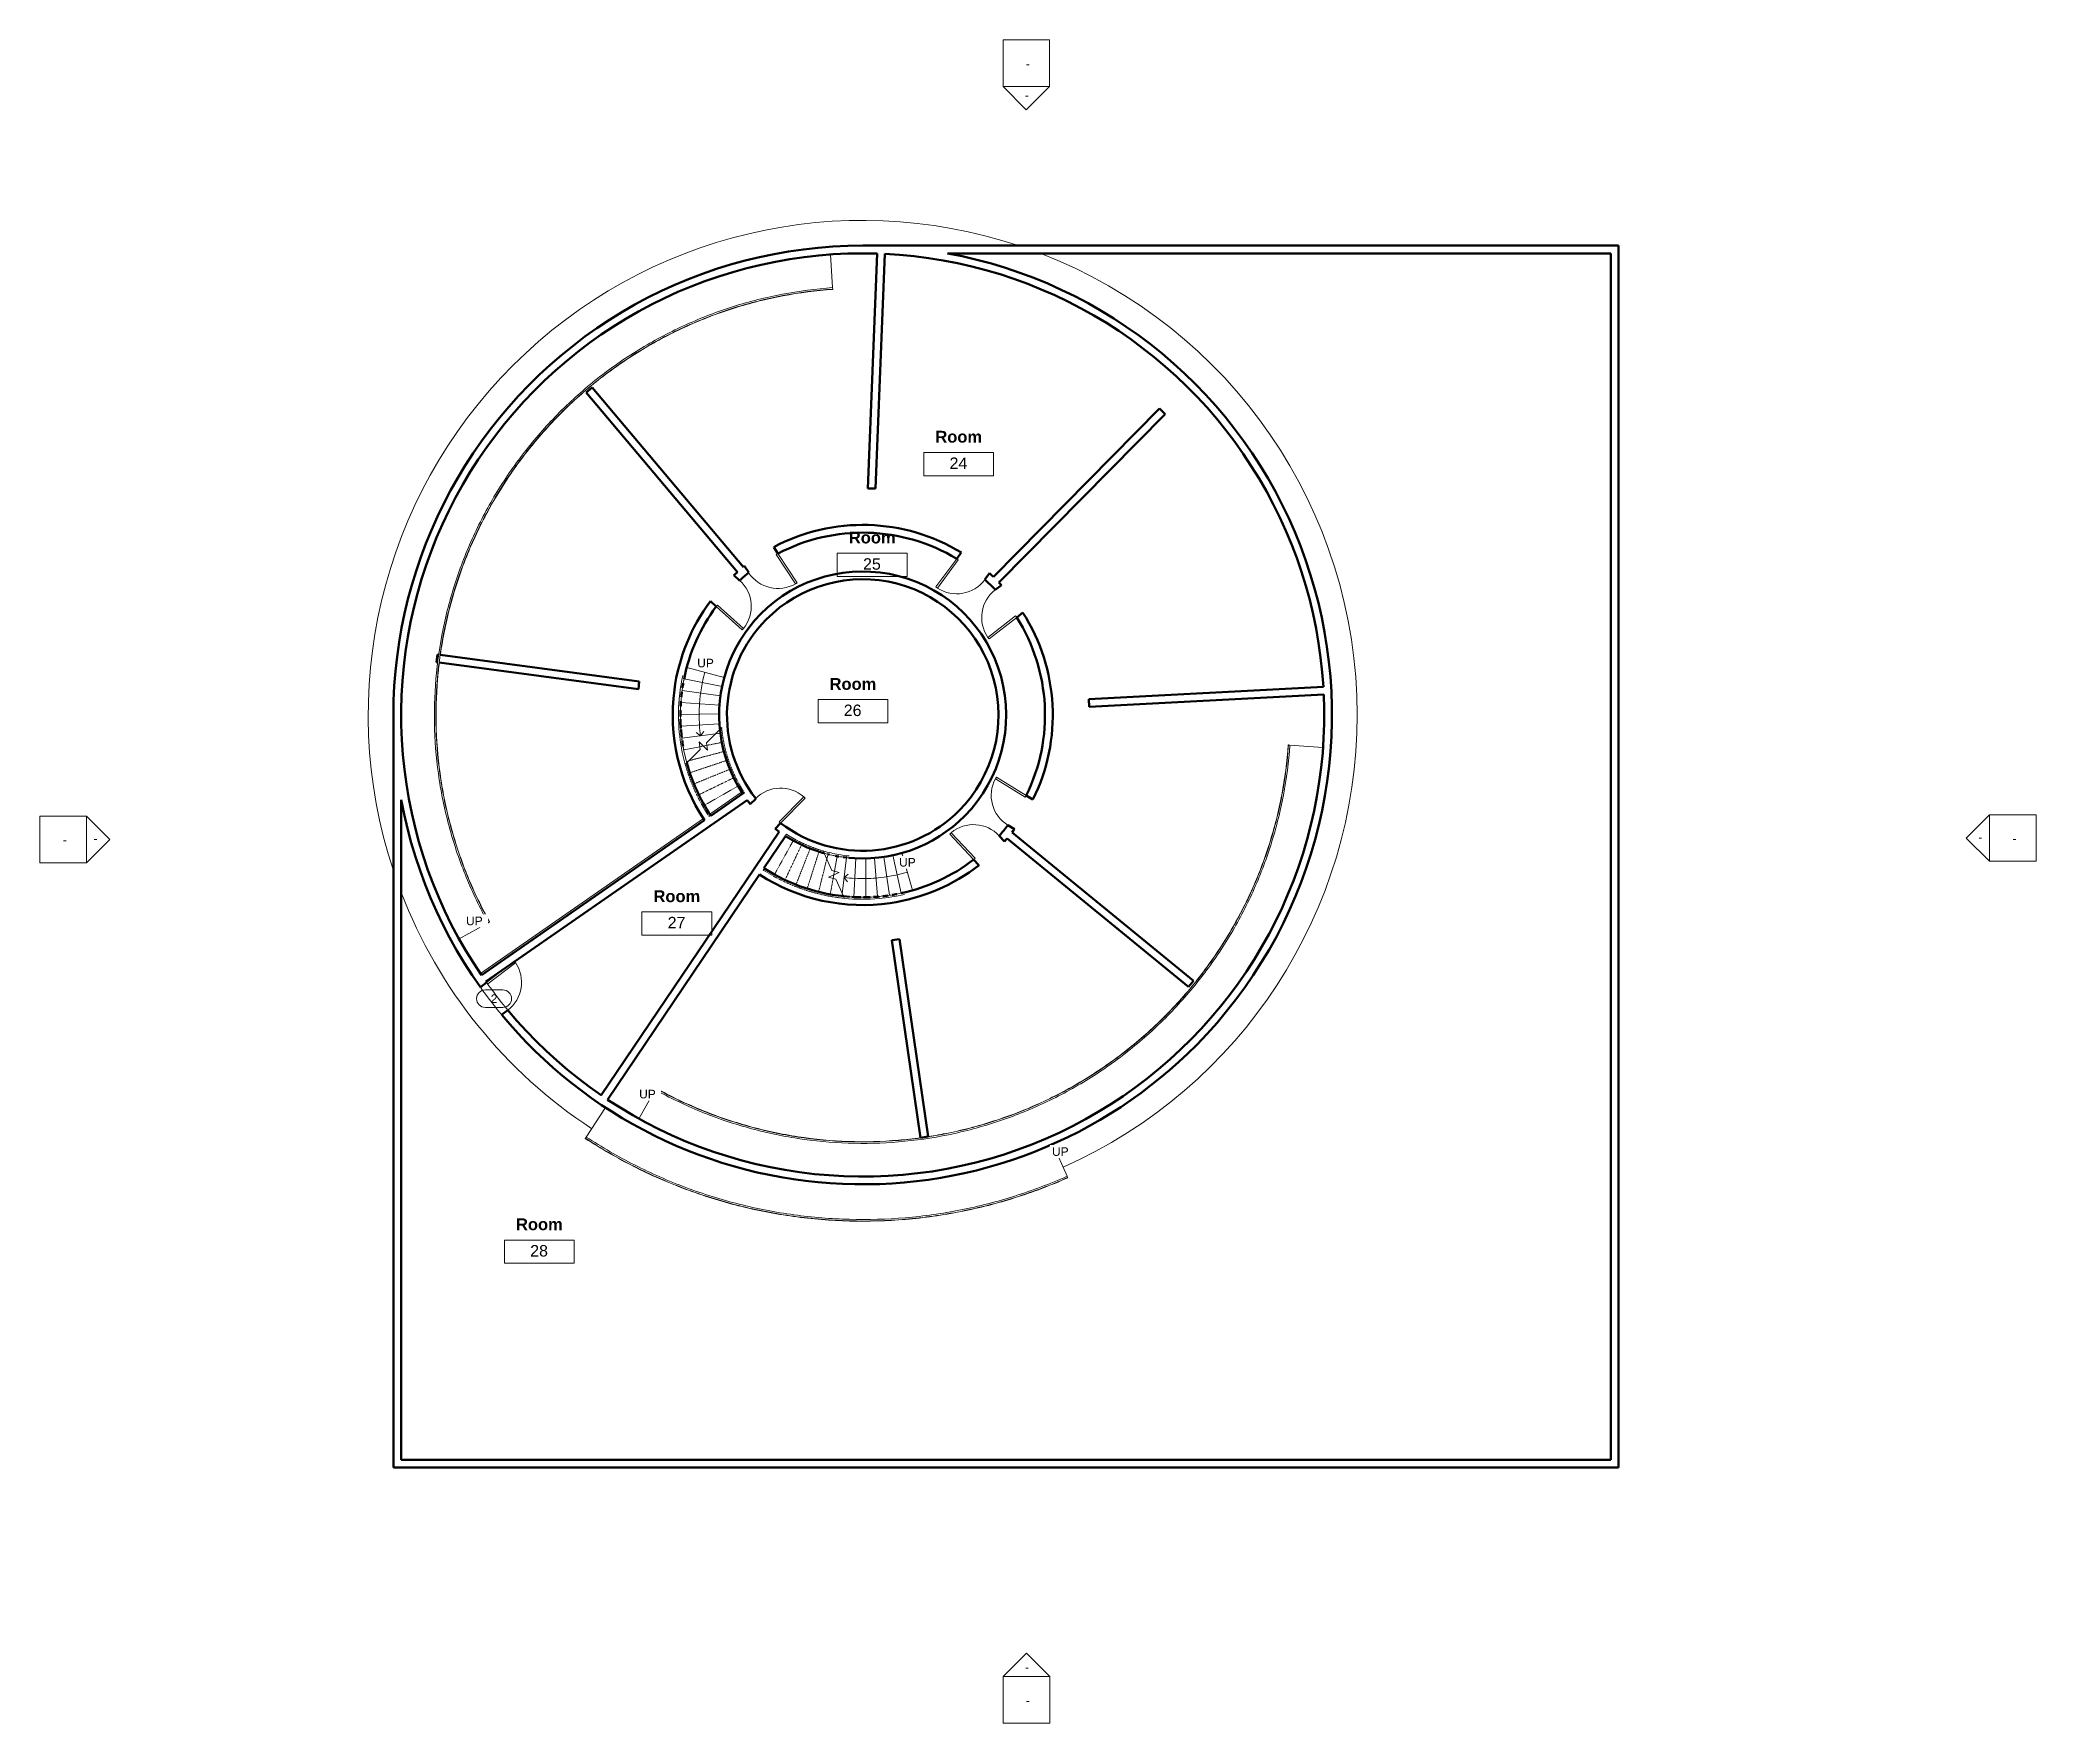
# Model space of a CAD drawing. Header units: inches. Extents: x -1067 to 992, y -835 to 901.
import ezdxf

# ---------------------------------------------------------------- set-up
doc = ezdxf.new("R2010")
doc.units = ezdxf.units.IN
doc.header["$MEASUREMENT"] = 0
doc.linetypes.add('Overhead 1_16_', pattern=[0.101562, 0.0625, -0.039062])
for name, color, linetype, lineweight in [('A-ANNO-SYMB', 6, 'Continuous', 9), ('A-ANNO-TEXT', 2, 'Continuous', 9), ('A-AREA-IDEN', 2, 'Continuous', 9), ('A-DETL', 5, 'Continuous', 9), ('A-DOOR', 1, 'Continuous', 13), ('A-DOOR-IDEN', 6, 'Continuous', 9), ('A-FLOR-HRAL', 1, 'Continuous', 9), ('A-FLOR-OTLN', 6, 'Continuous', 13), ('A-FLOR-STRS', 2, 'Continuous', 9), ('A-SECT-MBND', 5, 'Overhead 1_16_', 9), ('A-WALL', 2, 'Continuous', 13)]:
    doc.layers.add(name, color=color, linetype=linetype, lineweight=lineweight)

msp = doc.modelspace()

# ---------------------------------------------------------------- texts
at = {"layer": 'A-AREA-IDEN', "attachment_point": 2, "line_spacing_factor": 0.938532}
for s, insert, char_height, width in [('\\fArial|b1|i0|c0|p34|;Room', (-119.2, 497.9), 12.177, 56.016), ('\\fArial|b0|i0|c0|p34|;24', (-119.5, 470.4), 11.802, 21.888), ('\\fArial|b1|i0|c0|p34|;Room', (-208.4, 394), 12.177, 56.016), ('\\fArial|b0|i0|c0|p34|;25', (-208.7, 366.5), 11.802, 21.888), ('\\fArial|b1|i0|c0|p34|;Room', (-228.3, 243), 12.177, 56.016), ('\\fArial|b0|i0|c0|p34|;26', (-228.6, 215.6), 11.802, 21.888), ('\\fArial|b1|i0|c0|p34|;Room', (-409.9, 24.1), 12.177, 56.016), ('\\fArial|b0|i0|c0|p34|;27', (-410.2, -3.3), 11.802, 21.888), ('\\fArial|b1|i0|c0|p34|;Room', (-551.7, -314.2), 12.177, 56.016), ('\\fArial|b0|i0|c0|p34|;28', (-552, -341.7), 11.802, 21.888)]:
    msp.add_mtext(s, dxfattribs=dict(at, insert=insert, char_height=char_height, width=width))
at = {"layer": 'A-DOOR-IDEN', "insert": (-598.4, -83.2), "char_height": 8.852, "width": 8.208, "attachment_point": 2, "line_spacing_factor": 0.938532}
msp.add_mtext('\\fArial|b0|i0|c0|p34|;2', dxfattribs=at)

# ---------------------------------------------------------------- blocks, each defined once
blk = doc.blocks.new('Single-Flush - 36_ x 84_-170492-Ground')
at = {"layer": 'A-DOOR', "lineweight": 20}
for p, q in [((16, 4), (16, 40)), ((18, 40), (16, 40)), ((18, 4), (18, 40)), ((18, 4), (16, 4))]:
    blk.add_line(p, q, dxfattribs=at)
at = {"layer": 'A-DOOR', "lineweight": 9}
blk.add_arc((18, 4), 36.1, 93.1789, 180, dxfattribs=at)
blk = doc.blocks.new('Single-Flush - 36_ x 84_-186188-Ground')
at = {"layer": 'A-DOOR', "lineweight": 20}
for p, q in [((16, -4), (16, -40)), ((18, -4), (16, -4)), ((18, -4), (18, -40)), ((18, -40), (16, -40))]:
    blk.add_line(p, q, dxfattribs=at)
at = {"layer": 'A-DOOR', "lineweight": 9}
blk.add_arc((18, -4), 36.1, 180, 266.8211, dxfattribs=at)
blk = doc.blocks.new('Railing - Railing-189355-Ground')
at = {"layer": 'A-FLOR-HRAL'}
for p, q in [((-503.3, -230.3), (-504.1, -231.6)), ((-504.1, -231.6), (-503.3, -230.3)), ((-6.9, -272.1), (-7.5, -270.8)), ((-7.5, -270.8), (-6.9, -272.1)), ((-7.5, -270.8), (-6.9, -272.1))]:
    blk.add_line(p, q, dxfattribs=at)
for points in [[(-504.1, -231.6), (-488, -242.1), (-454.6, -261.4), (-401.6, -284.7), (-346.3, -302), (-289.5, -313), (-231.8, -317.8), (-174, -316.1), (-116.6, -308), (-60.6, -293.6), (-24.5, -279.9), (-6.9, -272.1)], [(-6.9, -272.1), (-24.5, -279.9), (-60.6, -293.6), (-116.6, -308), (-174, -316.1), (-231.8, -317.8), (-289.5, -313), (-346.3, -302), (-401.6, -284.7), (-454.6, -261.4), (-488, -242.1), (-504.1, -231.6)], [(-7.5, -270.8), (-25, -278.5), (-61, -292.2), (-116.9, -306.5), (-174.1, -314.6), (-231.8, -316.2), (-289.3, -311.6), (-346, -300.5), (-401.1, -283.3), (-453.9, -260.1), (-487.2, -240.8), (-503.3, -230.3)], [(-7.5, -270.8), (-25, -278.5), (-61, -292.2), (-116.9, -306.5), (-174.1, -314.6), (-231.8, -316.2), (-289.3, -311.6), (-346, -300.5), (-401.1, -283.3), (-453.9, -260.1), (-487.2, -240.8), (-503.3, -230.3)]]:
    blk.add_open_spline(points, degree=3, dxfattribs=at)
blk = doc.blocks.new('Railing - Railing-190451-Ground')
at = {"layer": 'A-FLOR-HRAL'}
for p, q in [((-249.1, 644.1), (-249.2, 645.6)), ((-249.2, 645.6), (-249.1, 644.1)), ((-604.6, -9.3), (-603.3, -8.5)), ((-603.3, -8.5), (-604.6, -9.3)), ((-603.3, -8.5), (-604.6, -9.3))]:
    blk.add_line(p, q, dxfattribs=at)
for points in [[(-249.2, 645.6), (-266.6, 644.3), (-301.1, 639.8), (-351.8, 627.1), (-400.5, 608.4), (-446.8, 584.1), (-489.9, 554.6), (-529.2, 520.1), (-564.1, 481.3), (-594.3, 438.7), (-619.2, 392.8), (-638.5, 344.2), (-652, 293.8), (-659.4, 242.1), (-660.8, 189.8), (-655.9, 137.8), (-645, 86.8), (-628.1, 37.3), (-613, 5.9), (-604.6, -9.3)], [(-604.6, -9.3), (-613, 5.9), (-628.1, 37.3), (-645, 86.8), (-655.9, 137.8), (-660.8, 189.8), (-659.4, 242.1), (-652, 293.8), (-638.5, 344.2), (-619.2, 392.8), (-594.3, 438.7), (-564.1, 481.3), (-529.2, 520.1), (-489.9, 554.6), (-446.8, 584.1), (-400.5, 608.4), (-351.8, 627.1), (-301.1, 639.8), (-266.6, 644.3), (-249.2, 645.6)], [(-603.3, -8.5), (-611.7, 6.6), (-626.7, 37.9), (-643.5, 87.2), (-654.4, 138.1), (-659.3, 189.9), (-657.9, 241.9), (-650.5, 293.5), (-637.1, 343.8), (-617.8, 392.1), (-593, 437.9), (-562.9, 480.4), (-528.1, 519.1), (-488.9, 553.4), (-446, 582.8), (-399.9, 607), (-351.3, 625.6), (-300.8, 638.4), (-266.4, 642.8), (-249.1, 644.1)], [(-603.3, -8.5), (-611.7, 6.6), (-626.7, 37.9), (-643.5, 87.2), (-654.4, 138.1), (-659.3, 189.9), (-657.9, 241.9), (-650.5, 293.5), (-637.1, 343.8), (-617.8, 392.1), (-593, 437.9), (-562.9, 480.4), (-528.1, 519.1), (-488.9, 553.4), (-446, 582.8), (-399.9, 607), (-351.3, 625.6), (-300.8, 638.4), (-266.4, 642.8), (-249.1, 644.1)]]:
    blk.add_open_spline(points, degree=3, dxfattribs=at)
blk = doc.blocks.new('Railing - Railing-199792-Ground')
at = {"layer": 'A-FLOR-HRAL'}
for p, q in [((-343.2, 125.4), (-375.9, 102.6)), ((-343.2, 125.4), (-342, 123.8)), ((-382.5, 98.1), (-612.5, -61.7)), ((-618, -68), (-619.1, -66.3)), ((-619.1, -66.3), (-619.1, -66.3)), ((-618, -68), (-617.9, -67.9))]:
    blk.add_line(p, q, dxfattribs=at)
blk = doc.blocks.new('Railing - Railing-199816-Ground')
at = {"layer": 'A-FLOR-HRAL'}
for p in [(-617.9, -67.9), (-616.8, -69.6)]:
    blk.add_line(p, (-618, -68), dxfattribs=at)
blk = doc.blocks.new('Railing - Railing-200684-Ground')
at = {"layer": 'A-FLOR-HRAL'}
for p, q in [((222.4, 173.9), (220.9, 174)), ((220.9, 174), (222.4, 173.9)), ((-431.7, -180.2), (-432.4, -181.5)), ((-432.4, -181.5), (-431.7, -180.2)), ((-432.4, -181.5), (-431.7, -180.2))]:
    blk.add_line(p, q, dxfattribs=at)
for points in [[(-432.4, -181.5), (-417.2, -189.9), (-385.8, -205), (-336.4, -221.8), (-285.3, -232.8), (-233.3, -237.6), (-181.1, -236.3), (-129.4, -228.9), (-78.9, -215.4), (-30.4, -196.1), (15.5, -171.1), (58.2, -141), (97, -106), (131.4, -66.7), (161, -23.7), (185.3, 22.6), (203.9, 71.4), (216.7, 122), (221.2, 156.5), (222.4, 173.9)], [(-432.4, -181.5), (-417.2, -189.9), (-385.8, -205), (-336.4, -221.8), (-285.3, -232.8), (-233.3, -237.6), (-181.1, -236.3), (-129.4, -228.9), (-78.9, -215.4), (-30.4, -196.1), (15.5, -171.1), (58.2, -141), (97, -106), (131.4, -66.7), (161, -23.7), (185.3, 22.6), (203.9, 71.4), (216.7, 122), (221.2, 156.5), (222.4, 173.9)], [(220.9, 174), (219.7, 156.7), (215.2, 122.3), (202.5, 71.8), (183.9, 23.2), (159.7, -22.9), (130.2, -65.8), (95.9, -105), (57.3, -139.8), (14.7, -169.9), (-31, -194.7), (-79.4, -214), (-129.7, -227.4), (-181.2, -234.8), (-233.2, -236.1), (-285.1, -231.3), (-336, -220.4), (-385.2, -203.6), (-416.5, -188.6), (-431.7, -180.2)], [(-431.7, -180.2), (-416.5, -188.6), (-385.2, -203.6), (-336, -220.4), (-285.1, -231.3), (-233.2, -236.1), (-181.2, -234.8), (-129.7, -227.4), (-79.4, -214), (-31, -194.7), (14.7, -169.9), (57.3, -139.8), (95.9, -105), (130.2, -65.8), (159.7, -22.9), (183.9, 23.2), (202.5, 71.8), (215.2, 122.3), (219.7, 156.7), (220.9, 174)]]:
    blk.add_open_spline(points, degree=3, dxfattribs=at)
blk = doc.blocks.new('Railing - Railing-204793-Ground')
at = {"layer": 'A-FLOR-HRAL'}
blk.add_line((-238.1, 17.9), (-237.2, 15.8), dxfattribs=at)
blk.add_line((-238.1, 17.9), (-237.2, 15.8), dxfattribs=at)
for points, knots in [([(-175.6, 21.8), (-184.4, 19.8), (-205.1, 16.5), (-226.2, 16.7), (-238.1, 17.9)], [0.879688, 0.879688, 0.879688, 0.879688, 3.43915, 6.878299, 6.878299, 6.878299, 6.878299]), ([(-175.6, 21.8), (-184.3, 19.8), (-205.1, 16.5), (-226.2, 16.7), (-238.1, 17.9)], [0.877608, 0.877608, 0.877608, 0.877608, 3.43915, 6.878299, 6.878299, 6.878299, 6.878299]), ([(-237.2, 15.8), (-225.3, 14.6), (-204.4, 14.5), (-183.8, 17.8), (-175.2, 19.8)], [-6.824814, -6.824814, -6.824814, -6.824814, -3.412407, -0.886827, -0.886827, -0.886827, -0.886827]), ([(-175.2, 19.8), (-183.8, 17.8), (-204.4, 14.5), (-225.3, 14.6), (-237.2, 15.8)], [0.884739, 0.884739, 0.884739, 0.884739, 3.412407, 6.824814, 6.824814, 6.824814, 6.824814])]:
    blk.add_open_spline(points, degree=3, knots=knots, dxfattribs=at)
for points in [[(-169.2, 23.4), (-171, 22.9), (-172.8, 22.4), (-174.6, 22)], [(-169.7, 23.3), (-171.1, 22.9), (-172.4, 22.5), (-173.8, 22.2)]]:
    blk.add_open_spline(points, degree=3, dxfattribs=at)
at = {"layer": 'A-SECT-MBND'}
blk.add_line((-320.8, 45), (-319.7, 46.6), dxfattribs=at)
for radius, end in [(190, 264.2679), (188, 263.9207)]:
    blk.add_arc((-218.2, 204.9), radius, 237.3245, end, dxfattribs=at)
blk = doc.blocks.new('Railing - Railing-204987-Ground')
at = {"layer": 'A-FLOR-HRAL'}
blk.add_line((-401.3, 154), (-399.7, 155.6), dxfattribs=at)
blk.add_line((-401.3, 154), (-399.7, 155.6), dxfattribs=at)
for points in [[(-400.3, 251.7), (-400.9, 249.6), (-401.3, 247.5), (-401.8, 245.4)], [(-401.5, 246.8), (-401.2, 248.2), (-400.8, 249.6), (-400.5, 251)]]:
    blk.add_open_spline(points, degree=3, dxfattribs=at)
for points, knots in [([(-403.8, 245.5), (-405.6, 237.5), (-408.5, 218.1), (-408.4, 187.2), (-404.3, 164.9), (-401.3, 154)], [0.886802, 0.886802, 0.886802, 0.886802, 3.226667, 6.453333, 9.68, 9.68, 9.68, 9.68]), ([(-403.8, 245.5), (-405.6, 237.5), (-408.5, 218.2), (-408.4, 187.2), (-404.3, 164.9), (-401.3, 154)], [0.88467, 0.88467, 0.88467, 0.88467, 3.226667, 6.453333, 9.68, 9.68, 9.68, 9.68]), ([(-399.7, 155.6), (-402.6, 166.3), (-406.5, 188.2), (-406.5, 218.4), (-403.6, 237.3), (-401.9, 245.1)], [-9.493714, -9.493714, -9.493714, -9.493714, -6.329143, -3.164571, -0.879669, -0.879669, -0.879669, -0.879669]), ([(-401.9, 245.1), (-403.6, 237.3), (-406.5, 218.4), (-406.5, 188.2), (-402.6, 166.3), (-399.7, 155.6)], [0.877562, 0.877562, 0.877562, 0.877562, 3.164571, 6.329143, 9.493714, 9.493714, 9.493714, 9.493714])]:
    blk.add_open_spline(points, degree=3, knots=knots, dxfattribs=at)
at = {"layer": 'A-SECT-MBND'}
blk.add_line((-375.1, 101.3), (-376.8, 100.2), dxfattribs=at)
for radius, start in [(190, 195.5335), (188, 195.1863)]:
    blk.add_arc((-218.2, 204.9), radius, start, 213.4302, dxfattribs=at)
blk = doc.blocks.new('Elevation - Detail Number-151647-Ground')
at = {"layer": 'A-ANNO-SYMB'}
for p, q in [((-0.25, -0.25), (-0.25, 0.25)), ((-0.25, 0.25), (0.25, 0.25)), ((0.25, 0.25), (0.25, -0.25)), ((0.25, -0.25), (-0.25, -0.25))]:
    blk.add_line(p, q, dxfattribs=at)
blk = doc.blocks.new('Elevation - Detail Number-151370-Ground')
at = {"layer": 'A-ANNO-SYMB'}
for p, q in [((0, 0.25), (-0.25, 0)), ((0.25, 0), (0, 0.25)), ((-0.25, 0), (0.25, 0))]:
    blk.add_line(p, q, dxfattribs=at)
blk = doc.blocks.new('Elevation - Detail Number-V1-Ground')
at = {"layer": 'A-ANNO-SYMB'}
for p, q in [((0, 0.25), (-0.25, 0)), ((0.25, 0), (0, 0.25)), ((-0.25, 0), (0.25, 0))]:
    blk.add_line(p, q, dxfattribs=at)
blk = doc.blocks.new('Door Tag - Door Tag-41184-Ground')
at = {"layer": 'A-DOOR-IDEN'}
for p, q in [((-0.09375, 0.09375), (0.09375, 0.09375)), ((-0.09375, -0.09375), (0.09375, -0.09375))]:
    blk.add_line(p, q, dxfattribs=at)
for centre, start, end in [((-0.09375, 0), 90, 270), ((0.09375, 0), 270, 90)]:
    blk.add_arc(centre, 0.09375, start, end, dxfattribs=at)
blk = doc.blocks.new('Room Tag - Room Tag-84095-Ground')
at = {"layer": 'A-AREA-IDEN'}
for p, q in [((-0.375, -0.0625), (-0.375, -0.3125)), ((-0.375, -0.0625), (0.375, -0.0625)), ((0.375, -0.0625), (0.375, -0.3125)), ((-0.375, -0.3125), (0.375, -0.3125))]:
    blk.add_line(p, q, dxfattribs=at)

# ---------------------------------------------------------------- linework, layer by layer
at = {"layer": 'A-ANNO-TEXT'}
for p, q in [((-389.9, 186.9), (-385.5, 183.5)), ((-382.2, 187.9), (-385.5, 183.5)), ((-233.1, 40.7), (-237.4, 37.3)), ((-234, 33), (-237.4, 37.3))]:
    msp.add_line(p, q, dxfattribs=at)
for points in [[(-381, 249), (-383.9, 238.4), (-386.3, 223.9), (-386.9, 209.3), (-386.9, 205.8)], [(-172, 42.7), (-182.6, 39.7), (-197, 37), (-211.6, 36.3), (-215.1, 36.3)]]:
    msp.add_open_spline(points, degree=3, knots=[0, 0, 0, 0, 3.236848, 4.285744, 4.285744, 4.285744, 4.285744], dxfattribs=at)
for points in [[(-386.9, 205.5), (-386.9, 201.8), (-386.7, 198.2), (-386.4, 194.5)], [(-386.6, 194.5), (-386.4, 190.8), (-386, 187.2), (-385.5, 183.5)], [(-226.4, 36.4), (-230.1, 36.6), (-233.7, 36.9), (-237.4, 37.3)], [(-215.4, 36.2), (-219.1, 36.2), (-222.7, 36.4), (-226.4, 36.6)]]:
    msp.add_open_spline(points, degree=3, dxfattribs=at)
at = {"layer": 'A-DETL'}
for start, end in [(71.6426, 198.3476), (360, 68.9854), (293.8995, 360), (201.033, 236.774)]:
    msp.add_arc((-218.2, 204.9), 510, start, end, dxfattribs=at)
at = {"layer": 'A-FLOR-OTLN'}
for p, q in [((-194.9, 680.3), (-195.4, 680.3)), ((-689.7, 270.3), (-689.8, 269.6)), ((-691.8, 252.5), (-691.9, 251.8)), ((-693.1, 237.1), (-693.2, 236.5)), ((256.9, 234), (256.8, 234.5)), ((-694.2, 206.4), (-694.2, 205.9)), ((-693.9, 221.8), (-694, 221.2)), ((-694, 191), (-694, 190.6)), ((-693.3, 175.6), (-693.3, 175.3)), ((-692.1, 160.3), (-692.1, 160)), ((-690.4, 145), (-690.4, 144.8)), ((-688.3, 129.7), (-688.2, 129.7)), ((-687, 122.2), (-687, 122.1)), ((-684.1, 107.2), (-684.1, 107)), ((-680.7, 92.2), (-680.7, 92)), ((-676.8, 77.4), (-676.8, 77.1)), ((-672.5, 62.7), (-672.4, 62.4)), ((-667.7, 48.2), (-667.6, 47.8)), ((-662.4, 33.8), (-662.2, 33.3)), ((-656.7, 19.6), (-656.5, 19.1)), ((-650.5, 5.6), (-650.2, 5)), ((-643.9, -8.2), (-643.5, -8.9)), ((182, -52.7), (182.5, -52)), ((-619.1, -66.3), (-619.5, -65.7)), ((164.6, -78), (165, -77.4)), ((173.5, -65.5), (173.9, -64.9)), ((150.9, -95.7), (151.1, -95.4)), ((155.2, -90.3), (155.7, -89.7)), ((160.4, -83.6), (160.5, -83.4)), ((130.6, -118.9), (131.1, -118.4)), ((140.9, -107.5), (141.3, -107.1)), ((79.9, -176.4), (79.9, -176.4)), ((92, -166.6), (92, -166.6)), ((67.6, -185.7), (67.5, -185.8))]:
    msp.add_line(p, q, dxfattribs=at)
for centre, radius, start, end in [((-218.2, 204.9), 476, 93.1641, 94.0257), ((-218.2, 204.9), 476, 91.3282, 92.2775), ((-218.2, 204.9), 476, 89.4921, 90.4418), ((-218.2, 204.9), 476, 88.2118, 88.6062), ((-218.2, 204.9), 476, 85.3504, 86.3887), ((-218.2, 204.9), 476, 106.0136, 106.3459), ((-218.2, 204.9), 476, 104.1781, 104.4908), ((-218.2, 204.9), 476, 102.3426, 102.6358), ((-218.2, 204.9), 476, 100.507, 100.7807), ((-218.2, 204.9), 476, 98.6714, 98.9257), ((-218.2, 204.9), 476, 96.8357, 97.0706), ((-218.2, 204.9), 476, 95, 95.2156), ((-218.2, 204.9), 476, 83.5122, 84.5264), ((-218.2, 204.9), 476, 81.6739, 82.6723), ((-218.2, 204.9), 476, 79.8356, 80.8228), ((-218.2, 204.9), 476, 77.9972, 78.9763), ((-218.2, 204.9), 476, 76.1589, 77.1316), ((-218.2, 204.9), 476, 74.3206, 75.2883), ((-218.2, 204.9), 476, 72.4822, 73.4459), ((-218.2, 204.9), 476, 113.3551, 113.7661), ((-218.2, 204.9), 476, 111.5197, 111.911), ((-218.2, 204.9), 476, 109.6844, 110.056), ((-218.2, 204.9), 476, 107.849, 108.2009), ((-218.2, 204.9), 476, 70.6439, 71.6043), ((-218.2, 204.9), 476, 68.8055, 69.7632), ((-218.2, 204.9), 476, 66.9671, 67.9225), ((-218.2, 204.9), 476, 65.1287, 66.0822), ((-218.2, 204.9), 476, 118.8609, 119.3312), ((-218.2, 204.9), 476, 117.0256, 117.4762), ((-218.2, 204.9), 476, 115.1904, 115.6211), ((-218.2, 204.9), 476, 63.2902, 64.2422), ((-218.2, 204.9), 476, 61.4518, 62.4024), ((-218.2, 204.9), 476, 59.6133, 60.5628), ((-218.2, 204.9), 476, 124.3665, 124.8964), ((-218.2, 204.9), 476, 122.5313, 123.0413), ((-218.2, 204.9), 476, 120.6961, 121.1863), ((-218.2, 204.9), 476, 57.7748, 58.7233), ((-218.2, 204.9), 476, 55.9363, 56.884), ((-218.2, 204.9), 476, 128.0368, 128.6065), ((-218.2, 204.9), 476, 126.2017, 126.7514), ((-218.2, 204.9), 476, 54.0978, 55.0448), ((-218.2, 204.9), 476, 52.2592, 53.2057), ((-218.2, 204.9), 476, 50.4206, 51.3667), ((-218.2, 204.9), 476, 131.7071, 132.3166), ((-218.2, 204.9), 476, 129.872, 130.4615), ((-218.2, 204.9), 476, 48.5819, 49.5278), ((-218.2, 204.9), 476, 46.7432, 47.689), ((-218.2, 204.9), 476, 135.1003, 135.3773), ((-218.2, 204.9), 476, 133.5422, 134.1716), ((-218.2, 204.9), 476, 44.9045, 45.8502), ((-218.2, 204.9), 476, 43.0657, 44.0114), ((-218.2, 204.9), 476, 138.9727, 139.6895), ((-218.2, 204.9), 476, 137.1749, 137.773), ((-218.2, 204.9), 476, 41.2268, 42.1727), ((-218.2, 204.9), 476, 142.5684, 143.3628), ((-218.2, 204.9), 476, 140.7705, 141.5376), ((-218.2, 204.9), 476, 39.3879, 40.3341), ((-218.2, 204.9), 476, 37.5489, 38.4954), ((-218.2, 204.9), 476, 144.3664, 145.1777), ((-218.2, 204.9), 476, 35.7098, 36.6569), ((-218.2, 204.9), 476, 33.8706, 34.8183), ((-218.2, 204.9), 476, 148.3894, 148.793), ((-218.2, 204.9), 476, 146.2434, 146.9871), ((-218.2, 204.9), 476, 32.0313, 32.9798), ((-218.2, 204.9), 476, 150.2888, 150.5968), ((-218.2, 204.9), 476, 30.1918, 31.1413), ((-218.2, 204.9), 476, 28.3522, 29.3028), ((-218.2, 204.9), 476, 153.97, 154.2004), ((-218.2, 204.9), 476, 152.1386, 152.3991), ((-218.2, 204.9), 476, 26.5124, 27.4644), ((-218.2, 204.9), 476, 155.7927, 156.0009), ((-218.2, 204.9), 476, 24.6724, 25.6259), ((-218.2, 204.9), 476, 22.8321, 23.7875), ((-218.2, 204.9), 476, 159.4252, 159.6002), ((-218.2, 204.9), 476, 157.6104, 157.8007), ((-218.2, 204.9), 476, 20.9914, 21.9491), ((-218.2, 204.9), 476, 161.238, 161.3992), ((-218.2, 204.9), 476, 19.1503, 20.1108), ((-218.2, 204.9), 476, 17.3087, 18.2724), ((-218.2, 204.9), 476, 163.0495, 163.198), ((-218.2, 204.9), 476, 15.4663, 16.434), ((-218.2, 204.9), 476, 166.6697, 166.7948), ((-218.2, 204.9), 476, 164.86, 164.9965), ((-218.2, 204.9), 476, 13.623, 14.5957), ((-218.2, 204.9), 476, 11.7784, 12.7574), ((-218.2, 204.9), 476, 168.4789, 168.5929), ((-218.2, 204.9), 476, 9.9318, 10.9191), ((-567.4, 250.2), 123.9, 170.7922, 171.0743), ((-218.2, 204.9), 476, 170.2876, 170.3909), ((-218.2, 204.9), 476, 8.0824, 9.0808), ((-218.2, 204.9), 476, 6.2283, 7.2425), ((-218.2, 204.9), 476, 4.3662, 5.4042), ((-218.2, 204.9), 476, 2.1485, 2.5428), ((-218.2, 204.9), 476, 0.3128, 1.2625), ((-218.2, 204.9), 476, 358.4772, 359.4265), ((-218.2, 204.9), 476, 354.8056, 355.1581), ((-218.2, 204.9), 476, 356.6414, 357.5905), ((-218.2, 204.9), 476, 352.9697, 353.303), ((-218.2, 204.9), 476, 351.1337, 351.448), ((-218.2, 204.9), 476, 347.4613, 347.7379), ((-218.2, 204.9), 476, 349.2976, 349.5929), ((-218.2, 204.9), 484, 192.2442, 192.8479), ((-218.2, 204.9), 484, 194.0566, 194.7807), ((-218.2, 204.9), 476, 345.6248, 345.8828), ((-218.2, 204.9), 484, 195.8691, 196.6445), ((-218.2, 204.9), 476, 343.7882, 344.0277), ((-218.2, 204.9), 484, 197.6816, 198.4854), ((-218.2, 204.9), 484, 199.4941, 200.3157), ((-218.2, 204.9), 476, 340.114, 340.3176), ((-218.2, 204.9), 476, 341.9513, 342.1727), ((-218.2, 204.9), 484, 201.3066, 202.1404), ((-218.2, 204.9), 476, 338.2765, 338.4626), ((-218.2, 204.9), 484, 203.1192, 203.9618), ((-218.2, 204.9), 484, 204.9318, 205.7809), ((-218.2, 204.9), 476, 334.5997, 334.7524), ((-218.2, 204.9), 476, 336.4384, 336.6075), ((-218.2, 204.9), 484, 206.7445, 207.5986), ((-218.2, 204.9), 476, 332.7603, 332.8974), ((-218.2, 204.9), 484, 208.5572, 209.4151), ((-218.2, 204.9), 476, 208.4331, 208.5361), ((-218.2, 204.9), 484, 210.3699, 211.2309), ((-218.2, 204.9), 476, 209, 209.3661), ((-218.2, 204.9), 476, 210.276, 211.2091), ((-218.2, 204.9), 476, 329.0777, 329.1872), ((-218.2, 204.9), 476, 330.9197, 331.0423), ((-218.2, 204.9), 484, 212.1827, 213.0461), ((-218.2, 204.9), 476, 212.1189, 213.0522), ((-218.2, 204.9), 476, 213.9618, 214.0668), ((-218.2, 204.9), 484, 214.5523, 214.8609), ((-218.2, 204.9), 484, 215.4437, 219.7077), ((-218.2, 204.9), 476, 215.2705, 220.444), ((-218.2, 204.9), 476, 319.781, 319.9119), ((-218.2, 204.9), 484, 219.7691, 220.6974), ((-218.2, 204.9), 484, 221.6077, 222.5362), ((-218.2, 204.9), 476, 221.2477, 222.2645), ((-218.2, 204.9), 476, 223.0497, 224.0983), ((-218.2, 204.9), 476, 317.8238, 318.0569), ((-218.2, 204.9), 484, 223.4464, 224.375), ((-218.2, 204.9), 484, 225.285, 226.2138), ((-218.2, 204.9), 476, 224.8513, 225.9637), ((-218.2, 204.9), 476, 226.6527, 227.9426), ((-218.2, 204.9), 476, 315.3773, 316.2018), ((-218.2, 204.9), 484, 227.1236, 228.0526), ((-218.2, 204.9), 484, 228.9622, 229.8915), ((-218.2, 204.9), 476, 228.4539, 230.2549), ((-218.2, 204.9), 476, 230.6181, 232.056), ((-218.2, 204.9), 476, 309.8487, 310.6559), ((-218.2, 204.9), 476, 311.6915, 312.5084), ((-218.2, 204.9), 484, 230.8008, 231.7303), ((-218.2, 204.9), 484, 232.6395, 233.5691), ((-218.2, 204.9), 476, 232.7091, 233.8573), ((-218.2, 204.9), 476, 234.5949, 235.4841), ((-218.2, 204.9), 476, 304.32, 305.0985), ((-218.2, 204.9), 476, 306.1629, 306.951), ((-218.2, 204.9), 476, 308.0058, 308.8034), ((-218.2, 204.9), 484, 234.4781, 235.408), ((-218.2, 204.9), 484, 236.3167, 237.2469), ((-218.2, 204.9), 476, 236.4471, 237.0667), ((-218.2, 204.9), 476, 237.9756, 238.9098), ((-218.2, 204.9), 476, 300.6342, 301.3936), ((-218.2, 204.9), 476, 302.4771, 303.2461), ((-218.2, 204.9), 484, 302.507, 304.3527), ((-218.2, 204.9), 484, 238.4114, 239.0857), ((-218.2, 204.9), 484, 240.2515, 240.9246), ((-218.2, 204.9), 476, 239.8185, 240.753), ((-218.2, 204.9), 484, 242.0916, 242.7635), ((-218.2, 204.9), 476, 241.6614, 242.1177), ((-218.2, 204.9), 476, 243.5043, 243.97), ((-218.2, 204.9), 476, 295.1056, 295.8364), ((-218.2, 204.9), 476, 296.9484, 297.6888), ((-218.2, 204.9), 484, 296.9911, 297.9588), ((-218.2, 204.9), 476, 298.7913, 299.5412), ((-218.2, 204.9), 484, 298.8297, 299.8031), ((-218.2, 204.9), 484, 300.6684, 301.649), ((-218.2, 204.9), 484, 243.9317, 244.6025), ((-218.2, 204.9), 484, 245.7718, 246.4414), ((-218.2, 204.9), 476, 245.3472, 245.8224), ((-218.2, 204.9), 476, 247.1901, 247.6747), ((-218.2, 204.9), 484, 247.6119, 248.2804), ((-218.2, 204.9), 476, 249.0331, 249.527), ((-218.2, 204.9), 476, 250.876, 251.3794), ((-218.2, 204.9), 476, 287.734, 288.4267), ((-218.2, 204.9), 476, 289.5769, 290.2791), ((-218.2, 204.9), 476, 291.4198, 292.1315), ((-218.2, 204.9), 484, 291.7744, 292.4314), ((-218.2, 204.9), 476, 293.2627, 293.984), ((-218.2, 204.9), 484, 293.6145, 294.2732), ((-218.2, 204.9), 484, 295.1525, 296.1156), ((-218.2, 204.9), 484, 249.452, 250.1193), ((-218.2, 204.9), 484, 251.2921, 251.9583), ((-218.2, 204.9), 476, 252.7189, 253.2317), ((-218.2, 204.9), 484, 253.1322, 253.7973), ((-218.2, 204.9), 476, 254.5618, 255.0841), ((-218.2, 204.9), 484, 254.9723, 255.6364), ((-218.2, 204.9), 476, 256.4047, 256.9364), ((-218.2, 204.9), 484, 256.8124, 257.4754), ((-218.2, 204.9), 476, 258.2476, 258.7888), ((-218.2, 204.9), 476, 260.0905, 260.6411), ((-218.2, 204.9), 476, 261.9334, 262.4935), ((-218.2, 204.9), 476, 276.6766, 277.3124), ((-218.2, 204.9), 476, 278.5195, 279.1648), ((-218.2, 204.9), 476, 280.3624, 281.0172), ((-218.2, 204.9), 476, 282.2053, 282.8696), ((-218.2, 204.9), 484, 282.5738, 283.2278), ((-218.2, 204.9), 476, 284.0482, 284.7219), ((-218.2, 204.9), 484, 284.4139, 285.068), ((-218.2, 204.9), 476, 285.8911, 286.5743), ((-218.2, 204.9), 484, 286.254, 286.9084), ((-218.2, 204.9), 484, 288.0941, 288.7491), ((-218.2, 204.9), 484, 289.9342, 290.59), ((-218.2, 204.9), 484, 258.6525, 259.3145), ((-218.2, 204.9), 484, 260.4926, 261.1537), ((-218.2, 204.9), 484, 262.3327, 262.9928), ((-218.2, 204.9), 476, 263.7763, 264.3458), ((-218.2, 204.9), 484, 264.1728, 264.832), ((-218.2, 204.9), 476, 265.6192, 266.1982), ((-218.2, 204.9), 484, 266.0129, 266.6713), ((-218.2, 204.9), 476, 267.4621, 268.0506), ((-218.2, 204.9), 484, 267.853, 268.5106), ((-218.2, 204.9), 476, 269.305, 269.9029), ((-218.2, 204.9), 484, 269.6931, 270.3499), ((-218.2, 204.9), 476, 271.1479, 271.7553), ((-218.2, 204.9), 484, 271.5332, 272.1894), ((-218.2, 204.9), 476, 272.9908, 273.6077), ((-218.2, 204.9), 484, 273.3733, 274.0288), ((-218.2, 204.9), 476, 274.8337, 275.46), ((-218.2, 204.9), 484, 275.2134, 275.8684), ((-218.2, 204.9), 484, 277.0535, 277.7081), ((-218.2, 204.9), 484, 278.8936, 279.5478), ((-218.2, 204.9), 484, 280.7337, 281.3877)]:
    msp.add_arc(centre, radius, start, end, dxfattribs=at)
at = {"layer": 'A-FLOR-STRS'}
for p, q in [((-249.2, 645.6), (-251.6, 679.7)), ((-249.1, 643.8), (-249.1, 644.1)), ((-399.6, 254), (-361.1, 243.6)), ((-404.5, 230), (-364.9, 224.7)), ((-402.5, 242.1), (-363.3, 234.2)), ((-406.2, 205.5), (-366.2, 206.1)), ((-405.7, 217.8), (-365.9, 215.1)), ((-405.8, 193.3), (-365.9, 195.8)), ((-404.7, 181.1), (-369.9, 185.5)), ((-365.5, 190), (-379.2, 176.2)), ((-363.6, 191.9), (-365.5, 190)), ((-365.4, 190.1), (-365.5, 190)), ((-402.7, 169), (-386.3, 172.2)), ((-386, 169.4), (-399.7, 155.6)), ((-378.3, 168.6), (-386.8, 177.1)), ((-386.8, 177.1), (-386, 169.4)), ((-382.6, 172.9), (-378.9, 173.6)), ((-379.2, 176.2), (-378.3, 168.6)), ((220.9, 174), (220.7, 174)), ((256.5, 171.5), (222.4, 173.9)), ((-400, 157), (-397.7, 157.7)), ((-257.8, 62.3), (-258.8, 64.6)), ((-257.8, 62.3), (-258.8, 64.6)), ((-249.9, 44.5), (-257.8, 62.3)), ((-177.7, 62.6), (-166.7, 24.1)), ((-254, 61.3), (-255.2, 56.5)), ((-253.4, 37.7), (-242.5, 42.5)), ((-242.5, 42.5), (-249.9, 44.5)), ((-244.6, 59.3), (-247.4, 43.8)), ((-235, 57.8), (-239.3, 20.6)), ((-225.4, 57.1), (-227.4, 17.2)), ((-215.1, 56.9), (-215.1, 17)), ((-206.1, 57.4), (-202.9, 17.6)), ((-196.5, 58.5), (-190.7, 19)), ((-187, 60.2), (-178.6, 21.2)), ((-246, 35.7), (-253.4, 37.7)), ((-248.1, 40.1), (-248.7, 36.4)), ((-238.1, 17.9), (-246, 35.7)), ((-604.6, -9.3), (-634.5, -25.9)), ((-603.1, -8.4), (-603.3, -8.5)), ((-449, -211.4), (-432.4, -181.5)), ((-431.7, -180.2), (-431.5, -179.9)), ((-483.4, -200), (-503.3, -230.3)), ((-504.1, -231.6), (-504.3, -231.8)), ((-22.1, -237.6), (-7.5, -270.8)), ((-6.9, -272.1), (-6.8, -272.4))]:
    msp.add_line(p, q, dxfattribs=at)
for points, knots in [([(-642.2, 421.4), (-636.1, 433.2), (-620.3, 461.2), (-590.9, 502.8), (-553.3, 544.6), (-510.9, 581.7), (-464.5, 613.5), (-414.7, 639.7), (-362.1, 659.8), (-307.5, 673.6), (-270.3, 678.4), (-251.6, 679.7)], [38.977248, 38.977248, 38.977248, 38.977248, 42.328233, 47.03137, 51.734507, 56.437644, 61.140781, 65.843918, 70.547055, 75.250192, 79.953329, 79.953329, 79.953329, 79.953329]), ([(-653.9, 266.8), (-652.6, 275.6), (-648.1, 301.5), (-636.8, 343.7), (-617.6, 392), (-592.8, 437.7), (-562.7, 480.2), (-527.9, 518.9), (-488.8, 553.2), (-445.9, 582.6), (-399.8, 606.8), (-351.2, 625.4), (-300.8, 638.1), (-266.4, 642.6), (-249.1, 643.8)], [23.858775, 23.858775, 23.858775, 23.858775, 26.106857, 30.458, 34.809143, 39.160286, 43.511428, 47.862571, 52.213714, 56.564857, 60.916, 65.267143, 69.618285, 73.969428, 73.969428, 73.969428, 73.969428]), ([(-686.2, 292), (-685.7, 294.8), (-684.9, 298.6), (-684.1, 302.4), (-683.9, 303.4)], [27.4963253, 27.4963253, 27.4963253, 27.4963253, 28.2188221, 28.4687558, 28.4687558, 28.4687558, 28.4687558]), ([(-693.2, 236.8), (-693, 239.5), (-692.7, 243.2), (-692.4, 247), (-692.3, 248.1)], [22.840167, 22.840167, 22.840167, 22.840167, 23.5156851, 23.7864001, 23.7864001, 23.7864001, 23.7864001]), ([(-603.1, -8.4), (-611.5, 6.7), (-626.5, 38), (-643.3, 87.2), (-654.2, 138.1), (-659, 189.9), (-658, 230.3), (-655.6, 253.2), (-654.9, 258.8)], [0, 0, 0, 0, 4.351143, 8.702286, 13.053429, 17.404571, 21.755714, 23.188474, 23.188474, 23.188474, 23.188474]), ([(-364.4, 228.2), (-364.4, 228.3), (-363.9, 230.9), (-363, 236.1), (-361.8, 241.1), (-361.1, 243.6)], [0.7084119, 0.7084119, 0.7084119, 0.7084119, 0.7142857, 0.8571429, 1, 1, 1, 1]), ([(-366.2, 204), (-366.2, 204.5), (-366.2, 206.1), (-366.2, 207.6), (-366.2, 208.7)], [0.26028262, 0.26028262, 0.26028262, 0.26028262, 0.28571429, 0.3471395, 0.3471395, 0.3471395, 0.3471395]), ([(-366.1, 212.1), (-366, 212.5), (-366, 214.1), (-365.8, 215.7), (-365.7, 217)], [0.40975092, 0.40975092, 0.40975092, 0.40975092, 0.42857143, 0.5006108, 0.5006108, 0.5006108, 0.5006108]), ([(-365.6, 218.2), (-365.7, 217.8), (-365.8, 216.8), (-365.8, 215.9), (-365.8, 215.3)], [2.6337015, 2.6337015, 2.6337015, 2.6337015, 2.7590643, 2.9276449, 2.9276449, 2.9276449, 2.9276449]), ([(-365.4, 220.2), (-365.4, 220.4), (-365.2, 222.2), (-365, 224), (-364.8, 225.6)], [0.5591191, 0.5591191, 0.5591191, 0.5591191, 0.5714286, 0.6604084, 0.6604084, 0.6604084, 0.6604084]), ([(-693.7, 183.4), (-693.8, 185.2), (-694, 189.5), (-694.1, 193.9), (-694.2, 196.5)], [18.36574, 18.36574, 18.36574, 18.36574, 18.812548, 19.466328, 19.466328, 19.466328, 19.466328]), ([(-366, 196), (-366, 196.5), (-366.1, 198.1), (-366.1, 199.6), (-366.2, 200.6)], [0.11067926, 0.11067926, 0.11067926, 0.11067926, 0.14285714, 0.19569428, 0.19569428, 0.19569428, 0.19569428]), ([(-150.6, -229.9), (-143.7, -228.8), (-119.7, -224.5), (-79.4, -213.7), (-31.1, -194.5), (14.6, -169.7), (57.1, -139.6), (95.8, -104.8), (130, -65.7), (159.5, -22.8), (183.7, 23.3), (202.3, 71.9), (215, 122.3), (219.5, 156.7), (220.7, 174)], [24.344206, 24.344206, 24.344206, 24.344206, 26.106857, 30.458, 34.809143, 39.160286, 43.511428, 47.862571, 52.213714, 56.564857, 60.916, 65.267143, 69.618285, 73.969428, 73.969428, 73.969428, 73.969428]), ([(-13.8, -225), (2.3, -217.3), (34.4, -199.8), (79.6, -167.8), (121.5, -130.1), (158.5, -87.8), (190.4, -41.4), (216.6, 8.4), (236.7, 61), (250.4, 115.6), (255.3, 152.8), (256.6, 171.5)], [37.850741, 37.850741, 37.850741, 37.850741, 42.328233, 47.03137, 51.734507, 56.437644, 61.140781, 65.843918, 70.547055, 75.250192, 79.953329, 79.953329, 79.953329, 79.953329]), ([(-688.2, 129.6), (-688.4, 130.6), (-689, 134.2), (-689.5, 137.8), (-689.8, 140.3)], [13.8337984, 13.8337984, 13.8337984, 13.8337984, 14.1094111, 14.7410782, 14.7410782, 14.7410782, 14.7410782]), ([(-675.9, 73.9), (-676.2, 75.3), (-677.8, 80.6), (-679.2, 86), (-680.2, 90.1)], [9.06166, 9.06166, 9.06166, 9.06166, 9.406274, 10.465934, 10.465934, 10.465934, 10.465934]), ([(-258.8, 64.6), (-256.2, 63.9), (-250.9, 62.5), (-242.9, 60.9), (-236.7, 60), (-233.1, 59.6), (-232.2, 59.6)], [0, 0, 0, 0, 0.1, 0.2, 0.3, 0.3327713, 0.3327713, 0.3327713, 0.3327713]), ([(-257.8, 62.3), (-255.2, 61.5), (-249.9, 60.2), (-241.9, 58.7), (-235.2, 57.8), (-231.2, 57.5), (-229.8, 57.3)], [-1, -1, -1, -1, -0.9, -0.8, -0.7, -0.6498128, -0.6498128, -0.6498128, -0.6498128]), ([(-226.3, 57.1), (-226.1, 57.1), (-224.5, 57), (-222.9, 57), (-221.4, 56.9)], [-0.60569015, -0.60569015, -0.60569015, -0.60569015, -0.6, -0.54581972, -0.54581972, -0.54581972, -0.54581972]), ([(-218, 56.9), (-217.9, 56.9), (-216.2, 56.9), (-214.4, 56.9), (-212.8, 57)], [-0.50398744, -0.50398744, -0.50398744, -0.50398744, -0.5, -0.43932777, -0.43932777, -0.43932777, -0.43932777]), ([(-209.8, 57.1), (-209.7, 57.1), (-207.5, 57.3), (-205.4, 57.4), (-203.3, 57.6)], [-0.40228783, -0.40228783, -0.40228783, -0.40228783, -0.4, -0.32154307, -0.32154307, -0.32154307, -0.32154307]), ([(-201.6, 57.8), (-201.6, 57.8), (-198.9, 58.1), (-196.1, 58.5), (-193.4, 59), (-193.4, 59)], [-0.3005938, -0.3005938, -0.3005938, -0.3005938, -0.3, -0.2, -0.1989049, -0.1989049, -0.1989049, -0.1989049]), ([(-191.1, 59.4), (-189.3, 59.7), (-187.3, 60.1), (-185.4, 60.6), (-185.3, 60.6)], [-0.17025169, -0.17025169, -0.17025169, -0.17025169, -0.1, -0.0972095, -0.0972095, -0.0972095, -0.0972095]), ([(-199.2, 17.9), (-200.2, 17.8), (-201.9, 17.6), (-203.6, 17.5), (-204.3, 17.4)], [3.1582288, 3.1582288, 3.1582288, 3.1582288, 3.4391497, 3.6450801, 3.6450801, 3.6450801, 3.6450801]), ([(-431.5, -179.9), (-416.4, -188.3), (-385.1, -203.3), (-335.9, -220.1), (-285, -231), (-233.2, -235.9), (-190.9, -234.8), (-166.1, -232.1), (-158.5, -231)], [0, 0, 0, 0, 4.351143, 8.702286, 13.053429, 17.404571, 21.755714, 23.67395, 23.67395, 23.67395, 23.67395]), ([(-251.6, -278), (-253.6, -277.8), (-275.6, -276.2), (-317.5, -270.1), (-375.8, -254.1), (-431.6, -230.9), (-466.6, -211), (-483.4, -200)], [19.975781, 19.975781, 19.975781, 19.975781, 20.487984, 25.60998, 30.731976, 35.853972, 40.975969, 40.975969, 40.975969, 40.975969]), ([(-30.8, -232.6), (-25.9, -230.6), (-20.8, -228.3), (-15.7, -225.9), (-15.5, -225.8)], [36.294756, 36.294756, 36.294756, 36.294756, 37.625096, 37.698796, 37.698796, 37.698796, 37.698796]), ([(-398.8, -235.5), (-398.7, -235.6), (-394.1, -237.5), (-389.4, -239.3), (-384.9, -241)], [4.662275, 4.662275, 4.662275, 4.662275, 4.703137, 5.915148, 5.915148, 5.915148, 5.915148]), ([(-78.7, -250.2), (-75.3, -249.1), (-71.8, -248), (-68.4, -246.9), (-68.4, -246.9)], [32.0220642, 32.0220642, 32.0220642, 32.0220642, 32.9219592, 32.927378, 32.927378, 32.927378, 32.927378]), ([(-346.6, -253.5), (-346.1, -253.6), (-342.6, -254.6), (-339, -255.5), (-335.9, -256.3)], [9.2873604, 9.2873604, 9.2873604, 9.2873604, 9.406274, 10.209811, 10.209811, 10.209811, 10.209811]), ([(-292.9, -265.2), (-292, -265.4), (-288, -266), (-284, -266.6), (-280.8, -267)], [13.893044, 13.893044, 13.893044, 13.893044, 14.109411, 14.917068, 14.917068, 14.917068, 14.917068]), ([(-133.5, -263.5), (-129.9, -262.9), (-125.5, -262), (-121.2, -261.1), (-120.4, -260.9)], [27.294276, 27.294276, 27.294276, 27.294276, 28.218822, 28.414194, 28.414194, 28.414194, 28.414194]), ([(-240.6, -270.6), (-238.5, -270.7), (-234.7, -270.8), (-230.8, -270.9), (-228.9, -271)], [18.2920632, 18.2920632, 18.2920632, 18.2920632, 18.8125481, 19.2716582, 19.2716582, 19.2716582, 19.2716582]), ([(-193.8, -278.5), (-195, -278.6), (-196.9, -278.6), (-198.8, -278.7), (-199.6, -278.7)], [15.0711943, 15.0711943, 15.0711943, 15.0711943, 15.3659882, 15.5566271, 15.5566271, 15.5566271, 15.5566271]), ([(-184.7, -269.9), (-182.5, -269.8), (-178.8, -269.5), (-175.1, -269.2), (-173.4, -269)], [22.9792955, 22.9792955, 22.9792955, 22.9792955, 23.5156851, 23.9206946, 23.9206946, 23.9206946, 23.9206946])]:
    msp.add_open_spline(points, degree=3, knots=knots, dxfattribs=at)
for points in [[(-647.3, 411), (-645.7, 414.2), (-644.2, 417.4), (-642.6, 420.6)], [(-654.5, 395.2), (-653.1, 398.6), (-651.6, 401.9), (-650, 405.2)], [(-668.8, 358.4), (-667, 363.7), (-665.1, 369), (-663.1, 374.2)], [(-661.8, 377.6), (-660.2, 381.7), (-658.6, 385.7), (-656.9, 389.8)], [(-673.9, 342.4), (-672.7, 346.3), (-671.5, 350.3), (-670.2, 354.2)], [(-678.5, 326.1), (-677.6, 329.6), (-676.7, 333.1), (-675.7, 336.6)], [(-682.6, 309.5), (-681.8, 313), (-681, 316.4), (-680.1, 319.9)], [(-691.7, 253.6), (-691.2, 258.7), (-690.6, 263.9), (-689.9, 269)], [(-689.7, 270.3), (-689, 275.8), (-688.1, 281.3), (-687.1, 286.8)], [(-400.3, 251.7), (-400.9, 249.6), (-401.3, 247.5), (-401.8, 245.4)], [(-694, 219.8), (-693.9, 223.4), (-693.7, 226.9), (-693.5, 230.5)], [(-404.5, 230.4), (-404.8, 228.3), (-405, 226.2), (-405.2, 224.1)], [(-402.7, 241), (-403.1, 239), (-403.5, 236.9), (-403.8, 234.9)], [(-364.6, 226.9), (-364.7, 225.9), (-364.9, 224.9), (-365, 223.9)], [(-363.1, 235.4), (-363.2, 234.5), (-363.4, 233.6), (-363.6, 232.7)], [(-694.2, 202.4), (-694.2, 206.1), (-694.2, 209.8), (-694.2, 213.4)], [(-406.2, 209.8), (-406.3, 206.6), (-406.3, 203.3), (-406.3, 200)], [(-405.6, 220.1), (-405.8, 217.5), (-406, 215), (-406.2, 212.4)], [(-366.2, 209.5), (-366.2, 208.6), (-366.2, 207.7), (-366.2, 206.9)], [(-406, 196.5), (-406, 195.4), (-405.9, 194.4), (-405.9, 193.3)], [(-405.9, 193.3), (-405.8, 192.1), (-405.7, 190.8), (-405.6, 189.6)], [(-405.2, 185.6), (-405.1, 184.1), (-404.9, 182.6), (-404.6, 181.1)], [(-366.2, 200.8), (-366.2, 200), (-366.1, 199.2), (-366.1, 198.4)], [(-365.5, 190), (-365.6, 190.8), (-365.6, 191.6), (-365.7, 192.4)], [(-692.4, 163), (-692.9, 168.6), (-693.3, 174.2), (-693.6, 179.7)], [(-404.7, 181.1), (-404.6, 180.5), (-404.6, 179.9), (-404.5, 179.3)], [(-403.9, 175.6), (-403.6, 173.4), (-403.1, 171.2), (-402.7, 169)], [(-402.8, 169), (-402.8, 168.9), (-402.7, 168.8), (-402.7, 168.7)], [(-402.1, 165.5), (-401.5, 162.7), (-400.8, 159.9), (-400, 157)], [(-690.6, 146.3), (-691.1, 150.4), (-691.6, 154.5), (-692, 158.6)], [(-400, 157), (-399.9, 156.6), (-399.8, 156.1), (-399.7, 155.6)], [(-685.2, 112.7), (-685.9, 116.2), (-686.6, 119.7), (-687.2, 123.2)], [(-681.4, 95.2), (-682.3, 99), (-683.2, 102.8), (-684, 106.6)], [(-671, 57.9), (-672.6, 62.8), (-674.1, 67.7), (-675.5, 72.6)], [(-182.3, 61.3), (-180.7, 61.7), (-179.2, 62.1), (-177.7, 62.6)], [(-665.5, 42), (-666.8, 45.5), (-668, 49), (-669.2, 52.6)], [(-246, 59.5), (-246.9, 59.7), (-247.8, 59.9), (-248.7, 60.1)], [(-236.3, 58), (-237.4, 58.1), (-238.4, 58.3), (-239.5, 58.5)], [(-227.3, 57.2), (-228.2, 57.2), (-229, 57.3), (-229.9, 57.3)], [(-205.6, 57.4), (-206.5, 57.4), (-207.5, 57.3), (-208.5, 57.2)], [(-195.9, 58.6), (-197, 58.4), (-198, 58.3), (-199.1, 58.1)], [(-186.7, 60.3), (-187.6, 60.1), (-188.5, 59.9), (-189.5, 59.7)], [(-659.4, 26.1), (-660.7, 29.4), (-662, 32.7), (-663.3, 36)], [(-179.2, 21), (-180.9, 20.6), (-182.7, 20.3), (-184.4, 19.9)], [(-169.2, 23.4), (-171, 22.9), (-172.8, 22.4), (-174.6, 22)], [(-652.5, 10.1), (-654, 13.4), (-655.5, 16.8), (-656.9, 20.2)], [(-644.4, -7.2), (-646.3, -3.3), (-648.2, 0.7), (-650.1, 4.7)], [(-228.6, 17.2), (-230.7, 17.3), (-232.8, 17.5), (-234.9, 17.7)], [(-218.8, 16.9), (-220.7, 16.9), (-222.7, 17), (-224.6, 17.1)], [(-209, 17.1), (-210.8, 17), (-212.6, 17), (-214.4, 17)], [(-189.3, 19.1), (-191, 18.9), (-192.6, 18.6), (-194.3, 18.4)], [(-634.9, -25.2), (-637.6, -20.3), (-640.2, -15.4), (-642.8, -10.4)], [(-446.1, -213), (-442.9, -214.7), (-439.8, -216.4), (-436.6, -218.1)], [(-431.1, -220.9), (-427.6, -222.6), (-424, -224.3), (-420.5, -226)], [(-6.8, -272.4), (-24.4, -280.2), (-60.5, -293.8), (-116.6, -308.2), (-173.9, -316.3), (-231.8, -318), (-289.6, -313.3), (-346.4, -302.2), (-401.7, -285), (-454.7, -261.7), (-488.1, -242.3), (-504.3, -231.8)], [(-415.9, -228.1), (-410.8, -230.5), (-405.7, -232.7), (-400.5, -234.8)], [(-379.6, -242.9), (-376.1, -244.2), (-372.5, -245.4), (-369, -246.6)], [(-62.3, -244.8), (-58.9, -243.7), (-55.5, -242.5), (-52.2, -241.2)], [(-46.4, -239), (-42.7, -237.6), (-39.1, -236.1), (-35.5, -234.6)], [(-34.5, -242.9), (-36.2, -243.6), (-38, -244.3), (-39.8, -245)], [(-22.1, -237.6), (-22.8, -237.9), (-23.5, -238.2), (-24.2, -238.5)], [(-362.9, -248.6), (-359.6, -249.7), (-356.2, -250.7), (-352.8, -251.7)], [(-330.3, -257.7), (-325.9, -258.8), (-321.5, -259.8), (-317.2, -260.7)], [(-313.9, -261.4), (-308.4, -262.5), (-302.9, -263.6), (-297.4, -264.5)], [(-167.1, -268.4), (-163.6, -268), (-160.1, -267.6), (-156.5, -267.1)], [(-150.2, -266.2), (-146.6, -265.7), (-142.9, -265.1), (-139.3, -264.5)], [(-117.1, -260.2), (-111.6, -259), (-106.2, -257.8), (-100.7, -256.4)], [(-103.9, -265.4), (-106.1, -265.9), (-108.2, -266.5), (-110.4, -267)], [(-96.3, -255.2), (-92.4, -254.2), (-88.4, -253.1), (-84.5, -251.9)], [(-87.5, -261.1), (-89.6, -261.7), (-91.6, -262.3), (-93.7, -262.8)], [(-71.4, -256.3), (-73, -256.8), (-74.7, -257.3), (-76.3, -257.8)], [(-53.7, -250.3), (-54.3, -250.5), (-54.9, -250.7), (-55.5, -250.9)], [(-274.7, -267.7), (-271.1, -268.2), (-267.5, -268.6), (-263.9, -268.9)], [(-257.5, -269.5), (-254, -269.8), (-250.4, -270), (-246.8, -270.2)], [(-244.6, -278.4), (-246.9, -278.3), (-249.1, -278.1), (-251.3, -278)], [(-227.6, -279), (-229.8, -279), (-232.1, -278.9), (-234.3, -278.8)], [(-223.8, -271.1), (-218.2, -271.1), (-212.6, -271.1), (-207, -271)], [(-210.7, -279.1), (-212.9, -279.1), (-215, -279.1), (-217.2, -279.1)], [(-205.3, -270.9), (-200.3, -270.8), (-195.3, -270.6), (-190.3, -270.3)], [(-177.1, -277.4), (-177.7, -277.4), (-178.3, -277.5), (-179, -277.5)], [(-155.3, -275), (-157, -275.2), (-158.7, -275.4), (-160.4, -275.6)], [(-137.4, -272.3), (-139.5, -272.7), (-141.6, -273), (-143.7, -273.3)], [(-120.5, -269.1), (-122.7, -269.6), (-124.9, -270), (-127.1, -270.4)]]:
    msp.add_open_spline(points, degree=3, dxfattribs=at)
at = {"layer": 'A-SECT-MBND'}
for p, q in [((-369.9, 185.5), (-365, 186.2)), ((-397.7, 157.7), (-361.4, 167.2)), ((-386.3, 172.2), (-382.6, 172.9)), ((-378.9, 173.6), (-363.5, 176.6)), ((-396.5, 145.3), (-358.6, 158)), ((-392.3, 133.8), (-355.2, 148.9)), ((-387.3, 122.6), (-351.3, 140.1)), ((-381.5, 111.8), (-346.8, 131.6)), ((-340.1, 124.5), (-341.7, 123.4)), ((-375.1, 101.3), (-341.7, 123.4)), ((-376.8, 100.2), (-375.1, 101.3)), ((-298.1, 80.3), (-319.7, 46.6)), ((-289.8, 75.4), (-309.2, 40.4)), ((-281.3, 71), (-298.3, 34.8)), ((-297.1, 82), (-298.1, 80.3)), ((-272.4, 67.2), (-287, 29.9)), ((-263.3, 63.9), (-275.5, 25.8)), ((-320.8, 45), (-319.7, 46.6)), ((-255.2, 56.5), (-263.7, 22.5)), ((-247.4, 43.8), (-248.1, 40.1)), ((-248.7, 36.4), (-251.7, 19.9)), ((-239.3, 20.6), (-239.6, 18.1))]:
    msp.add_line(p, q, dxfattribs=at)
for radius, start, end in [(148, 185.7708, 213.4302), (148, 185.7708, 213.4302), (146, 185.1236, 213.4302), (190, 195.5335, 213.4302), (188, 195.1863, 213.4302), (188, 195.1863, 213.4302), (148, 237.3245, 254.5053), (148, 237.3245, 254.5053), (146, 237.3245, 253.858), (190, 237.3245, 264.2679), (188, 237.3245, 263.9207), (188, 237.3245, 263.9207)]:
    msp.add_arc((-218.2, 204.9), radius, start, end, dxfattribs=at)
at = {"layer": 'A-WALL', "lineweight": 50}
for p, q in [((561.3, 688.9), (-218.2, 688.9)), ((-203.4, 680.7), (-213, 438.6)), ((-205, 438.3), (-195.4, 680.3)), ((-130.6, 680.9), (553.3, 680.9)), ((553.3, 680.9), (553.3, -563.1)), ((561.3, -571.1), (561.3, 688.9)), ((-497.3, 542.7), (-503.4, 537.5)), ((-503.4, 537.5), (-347.5, 352.2)), ((-341.3, 357.4), (-497.3, 542.7)), ((88, 520.9), (-83.4, 347.2)), ((-77.7, 341.6), (93.7, 515.2)), ((93.7, 515.2), (88, 520.9)), ((-213, 438.6), (-205, 438.3)), ((-310, 378.1), (-305.6, 371.4)), ((-121.2, 365.9), (-116.5, 372.4)), ((-335.7, 351.7), (-340.1, 358.4)), ((-87.5, 351), (-92.3, 344.5)), ((-351.2, 348.9), (-345.2, 343.5)), ((-81.5, 333.9), (-75.1, 338.8)), ((-369.3, 316.8), (-375.3, 322.1)), ((-53, 310.4), (-59.4, 305.5)), ((-656.8, 267.2), (-657.8, 259.2)), ((-657.8, 259.2), (-656.6, 259.1)), ((-655.5, 267), (-656.8, 267.2)), ((-655.1, 258.9), (-449.6, 231.6)), ((-448.6, 239.5), (-654.1, 266.8)), ((-449.6, 231.6), (-448.6, 239.5)), ((256.9, 234), (14.9, 221.2)), ((14.9, 221.2), (15.3, 213.2)), ((15.3, 213.2), (257.3, 226)), ((-702.2, 204.9), (-702.2, -571.1)), ((-342, 123.8), (-374.9, 100.9)), ((-694.2, -563.1), (-694.2, 117.3)), ((-606.9, -70), (-337.5, 117.2)), ((-334.2, 112.9), (-328.5, 118.6)), ((-49.5, 121.9), (-42.7, 117.7)), ((-381.4, 96.4), (-611.4, -63.4)), ((-304.4, 84.5), (-488, -187.3)), ((-302.9, 93.4), (-308.5, 87.6)), ((-61.6, 87.1), (-68.4, 91.3)), ((122.8, -69.4), (-64.1, 83.8)), ((-320.1, 46.9), (-297.7, 80)), ((-77.4, 80.3), (-72, 74.4)), ((-69.2, 77.6), (117.7, -75.5)), ((-254.5, 61.4), (-252.3, 60.9)), ((-250.9, 60.5), (-250.8, 60.5)), ((-98.3, 49.9), (-103.8, 55.8)), ((-481.3, -191.8), (-324.6, 40.3)), ((-180.4, -26.2), (-188.3, -27.4)), ((-188.3, -27.4), (-158.5, -231.1)), ((-150.6, -229.9), (-180.4, -26.2)), ((-612.5, -75.8), (-606.2, -70.9)), ((117.7, -75.5), (122.8, -69.4)), ((-584.2, -99.4), (-590.6, -104.3)), ((-158.5, -231.1), (-150.6, -229.9)), ((-702.2, -571.1), (561.3, -571.1)), ((553.3, -563.1), (-694.2, -563.1))]:
    msp.add_line(p, q, dxfattribs=at)
for points in [[(-218.2, 688.9), (-233.6, 688.6), (-248.9, 687.9), (-264.2, 686.7), (-279.4, 685), (-294.6, 682.8), (-309.7, 680.2), (-324.7, 677), (-339.6, 673.4), (-354.4, 669.4), (-369, 664.8), (-383.5, 659.8), (-397.8, 654.3), (-412, 648.4), (-425.9, 642.1), (-439.7, 635.3), (-453.2, 628), (-466.5, 620.4), (-479.5, 612.3), (-492.3, 603.8), (-504.8, 595), (-517, 585.7), (-528.9, 576), (-540.5, 566), (-551.8, 555.6), (-562.7, 544.9)], [(-557, 539.2), (-546.3, 549.8), (-535.2, 560), (-523.8, 569.9), (-512.1, 579.4), (-500.1, 588.5), (-487.8, 597.2), (-475.2, 605.5), (-462.4, 613.5), (-449.4, 621), (-436.1, 628.1), (-422.6, 634.8), (-408.9, 641.1), (-395, 646.9), (-380.9, 652.2), (-366.6, 657.2), (-352.2, 661.6), (-337.7, 665.6), (-323.1, 669.2), (-308.3, 672.3), (-293.5, 674.9), (-278.6, 677.1), (-263.6, 678.7), (-248.6, 679.9), (-233.5, 680.6), (-218.4, 680.9), (-203.4, 680.7)], [(-195.4, 680.3), (-180.3, 679.4), (-165.2, 677.9), (-150.2, 676), (-135.3, 673.6), (-120.5, 670.7), (-105.7, 667.4), (-91.1, 663.6), (-76.6, 659.3), (-62.2, 654.6), (-48, 649.4), (-34, 643.8), (-20.1, 637.7), (-6.5, 631.2), (7, 624.2), (20.2, 616.9), (33.2, 609.1), (45.9, 600.9), (58.3, 592.3), (70.5, 583.3), (82.4, 574), (93.9, 564.2), (105.2, 554.1), (116.1, 543.7), (126.7, 532.9), (137, 521.8), (146.9, 510.3), (156.4, 498.6), (165.5, 486.5), (174.3, 474.2), (182.6, 461.6), (190.6, 448.7), (198.1, 435.6), (205.2, 422.3), (211.9, 408.7), (218.2, 394.9), (224, 381), (229.4, 366.8), (234.3, 352.5), (238.8, 338.1), (242.8, 323.5), (246.3, 308.8), (249.4, 294), (252, 279.1), (254.1, 264.1), (255.7, 249.1), (256.9, 234)], [(126.3, -135.1), (136.9, -123.9), (147.2, -112.5), (157.1, -100.6), (166.7, -88.5), (175.8, -76.1), (184.6, -63.4), (192.9, -50.4), (200.9, -37.2), (208.4, -23.7), (215.4, -10), (222.1, 3.9), (228.3, 18.1), (234, 32.4), (239.3, 46.9), (244.1, 61.5), (248.4, 76.4), (252.2, 91.3), (255.6, 106.3), (258.5, 121.5), (260.9, 136.7), (262.9, 152), (264.3, 167.4), (265.3, 182.8), (265.7, 198.2), (265.7, 213.6), (265.2, 229.1), (264.1, 244.5), (262.6, 259.8), (260.6, 275.1), (258.2, 290.3), (255.2, 305.5), (251.8, 320.5), (247.8, 335.4), (243.4, 350.2), (238.6, 364.9), (233.2, 379.3), (227.5, 393.6), (221.2, 407.7), (214.5, 421.6), (207.4, 435.3), (199.8, 448.8), (191.8, 462), (183.4, 474.9), (174.6, 487.6), (165.4, 499.9), (155.8, 512), (145.9, 523.8), (135.5, 535.2), (124.8, 546.3), (113.7, 557.1), (102.3, 567.5), (90.6, 577.5), (78.6, 587.2), (66.3, 596.5), (53.6, 605.3), (40.7, 613.8), (27.6, 621.8), (14.2, 629.4), (0.5, 636.6), (-13.4, 643.4), (-27.4, 649.7), (-41.7, 655.6), (-56.2, 660.9), (-70.8, 665.9), (-85.5, 670.3), (-100.4, 674.3), (-115.5, 677.9), (-130.6, 680.9)], [(-562.7, 544.9), (-573.1, 534), (-583.2, 522.8), (-592.9, 511.2), (-602.3, 499.4), (-611.3, 487.3), (-619.9, 474.9), (-628.1, 462.3), (-635.9, 449.4), (-643.3, 436.3), (-650.3, 422.9), (-656.9, 409.4), (-663.1, 395.6), (-668.8, 381.6), (-674.1, 367.5), (-678.9, 353.2), (-683.3, 338.8), (-687.3, 324.3), (-690.8, 309.6), (-693.8, 294.8), (-696.4, 280), (-698.5, 265), (-700.1, 250.1), (-701.3, 235), (-702, 220), (-702.2, 204.9)], [(-611.4, -63.4), (-619.8, -50.7), (-627.8, -37.7), (-635.4, -24.4), (-642.5, -11), (-649.2, 2.7), (-655.4, 16.7), (-661.2, 30.8), (-666.6, 45), (-671.5, 59.5), (-675.9, 74.1), (-679.9, 88.8), (-683.3, 103.6), (-686.3, 118.6), (-688.9, 133.6), (-690.9, 148.7), (-692.5, 163.9), (-693.5, 179.1), (-694.1, 194.4), (-694.2, 209.6), (-693.8, 224.9), (-692.9, 240.1), (-691.6, 255.3), (-689.7, 270.4), (-687.4, 285.5), (-684.5, 300.5), (-681.2, 315.3), (-677.5, 330.1), (-673.2, 344.8), (-668.5, 359.3), (-663.3, 373.6), (-657.7, 387.8), (-651.6, 401.8), (-645.1, 415.5), (-638.1, 429.1), (-630.7, 442.4), (-622.9, 455.5), (-614.7, 468.4), (-606, 480.9), (-597, 493.2), (-587.5, 505.2), (-577.7, 516.9), (-567.6, 528.2), (-557, 539.2)], [(-347.5, 352.2), (-349.3, 350.6), (-351.2, 348.9)], [(-340.1, 358.4), (-340.7, 357.9), (-341.3, 357.4)], [(-83.4, 347.2), (-85.5, 349.1), (-87.5, 351)], [(-75.1, 338.8), (-76.4, 340.2), (-77.7, 341.6)], [(-323.6, 308.9), (-329.3, 302.7), (-334.6, 296.3), (-339.6, 289.5), (-344.2, 282.5), (-348.4, 275.3), (-352.2, 267.8), (-355.5, 260.1), (-358.4, 252.3), (-360.9, 244.3), (-362.9, 236.1), (-364.4, 227.9), (-365.5, 219.6), (-366.1, 211.2), (-366.2, 202.8), (-365.9, 194.5), (-365, 186.1), (-363.7, 177.8), (-362, 169.7), (-359.8, 161.6), (-357.1, 153.6), (-353.9, 145.9), (-350.4, 138.3), (-346.4, 130.9), (-342, 123.8)], [(257.3, 226), (257.7, 210.9), (257.7, 195.9), (257.2, 180.8), (256.2, 165.8), (254.7, 150.8), (252.7, 135.8), (250.3, 121), (247.4, 106.2), (244.1, 91.5), (240.2, 76.9), (236, 62.5), (231.2, 48.1), (226, 34), (220.4, 20), (214.3, 6.2), (207.8, -7.4), (200.9, -20.7), (193.5, -33.9), (185.8, -46.8), (177.6, -59.5), (169, -71.9), (160.1, -84), (150.7, -95.8), (141, -107.4), (131, -118.6), (120.6, -129.5)], [(-694.2, 117.3), (-691.3, 102.5), (-687.8, 87.8), (-684, 73.2), (-679.6, 58.7), (-674.8, 44.4), (-669.6, 30.2), (-664, 16.3), (-657.9, 2.5), (-651.3, -11.2), (-644.4, -24.6), (-637, -37.7), (-629.3, -50.7), (-621.1, -63.4), (-612.5, -75.8)], [(-337.5, 117.2), (-335.8, 115), (-334.2, 112.9)], [(-308.5, 87.6), (-306.5, 86.1), (-304.3, 84.5)], [(-232.4, 57.6), (-226.7, 57.1), (-218.3, 56.9), (-210, 57.1), (-201.6, 57.8), (-193.3, 59), (-185.1, 60.6), (-177, 62.8), (-169, 65.3), (-161.2, 68.3), (-153.6, 71.8), (-146.1, 75.6), (-138.9, 79.9), (-132, 84.6), (-125.3, 89.7), (-118.9, 95.1), (-112.9, 100.9)], [(-64.1, 83.8), (-62.9, 85.4), (-61.6, 87.1)], [(-297.7, 80), (-290.5, 75.7), (-283.1, 71.9), (-275.5, 68.4), (-267.7, 65.4), (-259.7, 62.8), (-257.8, 62.3)], [(-72, 74.4), (-70.6, 76), (-69.2, 77.6)], [(-246.4, 59.6), (-243.4, 59), (-242.7, 58.9)], [(-238.2, 58.2), (-235.1, 57.9), (-234.5, 57.8)], [(-606.2, -70.9), (-606.5, -70.4), (-606.9, -70)], [(-488, -187.3), (-499.8, -178.9), (-511.4, -170.1), (-522.7, -161), (-533.7, -151.5), (-544.4, -141.8), (-554.9, -131.6), (-565, -121.2), (-574.8, -110.5), (-584.2, -99.4)], [(120.6, -129.5), (109.7, -140.1), (98.5, -150.5), (86.9, -160.4), (75.1, -170), (62.9, -179.2), (50.4, -188), (37.7, -196.4), (24.7, -204.4), (11.5, -212), (-2, -219.1), (-15.7, -225.9), (-29.6, -232.1), (-43.7, -237.9), (-57.9, -243.3), (-72.4, -248.2), (-87, -252.7), (-101.7, -256.6), (-116.5, -260.1), (-131.5, -263.1), (-146.5, -265.7), (-161.6, -267.7), (-176.8, -269.3), (-192, -270.4), (-207.2, -271), (-222.5, -271.1), (-237.7, -270.7), (-253, -269.8), (-268.1, -268.5), (-283.3, -266.6), (-298.4, -264.3), (-313.3, -261.5), (-328.2, -258.2), (-343, -254.5), (-357.7, -250.2), (-372.2, -245.5), (-386.5, -240.4), (-400.7, -234.8), (-414.7, -228.7), (-428.5, -222.2), (-442, -215.2), (-455.4, -207.8), (-468.5, -200), (-481.3, -191.8)]]:
    msp.add_lwpolyline(points, dxfattribs=at)
for radius, start, end in [(196, 58.7154, 117.9174), (188, 58.9403, 117.6925), (188, 128.6809, 132.4913), (148, 315.3773, 135.3773), (140, 315.3773, 135.3773), (188, 43.3266, 47.952), (196, 143.2548, 172.4361), (188, 143.4797, 168.6341), (196, 333.5834, 32.5631), (140, 135.3773, 218.0314), (188, 333.8083, 32.3382), (196, 172.4361, 213.6197), (188, 172.7715, 174.4122), (188, 169.9483, 171.4755), (188, 178.4694, 180.4581), (188, 175.6186, 177.3679), (188, 181.3205, 184.1738), (188, 184.5436, 187.0203), (188, 188.0655, 189.8686), (188, 195.1779, 213.5699), (140, 232.8055, 315.3773), (188, 318.4949, 322.82), (188, 237.1847, 265.8589), (196, 278.3185, 307.7315), (188, 282.1195, 307.5066), (196, 237.1349, 278.3185), (188, 266.6176, 269.4545), (188, 270.2291, 272.3039), (188, 273.3787, 275.1546), (188, 276.3375, 277.9989), (188, 279.2616, 280.833), (484, 219.7076, 315.3773)]:
    msp.add_arc((-218.2, 204.9), radius, start, end, dxfattribs=at)

# ---------------------------------------------------------------- block references
at = {"layer": 'A-ANNO-SYMB', "xscale": 95.99999999999994, "yscale": 95.99999999999994, "zscale": 95.99999999999994}
for name, p in [('Elevation - Detail Number-151647-Ground', (-49.5, 877)), ('Elevation - Detail Number-151647-Ground', (-1042.8, 76.6)), ('Elevation - Detail Number-151647-Ground', (968, 78)), ('Elevation - Detail Number-151370-Ground', (-49.3, -786.6)), ('Elevation - Detail Number-151647-Ground', (-49.3, -810.6))]:
    msp.add_blockref(name, p, dxfattribs=at)
at = {"layer": 'A-ANNO-SYMB', "extrusion": (0, 0, -1), "xscale": 95.99999999999994, "yscale": 95.99999999999994, "zscale": 95.99999999999994}
for p, rotation in [((49.5, 853), 180), ((1018.8, 76.6), 90.00000000000038)]:
    msp.add_blockref('Elevation - Detail Number-V1-Ground', p, dxfattribs=dict(at, rotation=rotation))
at = {"layer": 'A-ANNO-SYMB', "xscale": 95.99999999999994, "yscale": 95.99999999999994, "zscale": 95.99999999999994, "rotation": 90}
msp.add_blockref('Elevation - Detail Number-151370-Ground', (944, 78), dxfattribs=at)
at = {"layer": 'A-AREA-IDEN', "xscale": 95.99999999999994, "yscale": 95.99999999999994, "zscale": 95.99999999999994}
for p in [(-119.2, 481.6), (-208.4, 377.7), (-228.3, 226.8), (-409.9, 7.9), (-551.7, -330.5)]:
    msp.add_blockref('Room Tag - Room Tag-84095-Ground', p, dxfattribs=at)
at = {"layer": 'A-DOOR'}
for name, p, rotation in [('Single-Flush - 36_ x 84_-186188-Ground', (-322.9, 364.9), 33.18672870164099), ('Single-Flush - 36_ x 84_-170492-Ground', (-104.4, 358.4), 143.4461362651125), ('Single-Flush - 36_ x 84_-170492-Ground', (-360.2, 332.8), 227.9855022228871), ('Single-Flush - 36_ x 84_-186188-Ground', (-67.3, 322.1), 307.8323689371331), ('Single-Flush - 36_ x 84_-170492-Ground', (-318.5, 103.2), 315.4184735829114), ('Single-Flush - 36_ x 84_-170492-Ground', (-55.6, 104.5), 58.31416711283876), ('Single-Flush - 36_ x 84_-186188-Ground', (-87.9, 65.1), 223.0007385083389), ('Single-Flush - 36_ x 84_-186188-Ground', (-598.4, -87.6), 127.5762760848404)]:
    msp.add_blockref(name, p, dxfattribs=dict(at, rotation=rotation))
at = {"layer": 'A-DOOR-IDEN', "xscale": 95.99999999999994, "yscale": 95.99999999999994, "zscale": 95.99999999999994}
msp.add_blockref('Door Tag - Door Tag-41184-Ground', (-598.4, -87.6), dxfattribs=at)
at = {"layer": 'A-FLOR-HRAL'}
for name in ['Railing - Railing-190451-Ground', 'Railing - Railing-204987-Ground', 'Railing - Railing-200684-Ground', 'Railing - Railing-199792-Ground', 'Railing - Railing-204793-Ground', 'Railing - Railing-199816-Ground', 'Railing - Railing-189355-Ground']:
    msp.add_blockref(name, (0, 0), dxfattribs=at)

msp.set_redraw_order([(e.dxf.handle, doc.entitydb.next_handle()) for e in msp.query("TEXT MTEXT ATTDEF DIMENSION ARC_DIMENSION")])  # texts and dimensions are drawn at this point

# ---------------------------------------------------------------- next in the draw order: texts
at = {"layer": 'A-ANNO-SYMB', "char_height": 8.852, "width": 4.86, "attachment_point": 2, "line_spacing_factor": 0.938532, "bg_fill": 3, "box_fill_scale": 1.25, "bg_fill_color": 0, "bg_fill_transparency": 0}
for insert in [(-47.9, 880.8), (-49, 848.3), (-1041.2, 80.4), (-1009.4, 81.9), (934.5, 83.2), (969.6, 81.8), (-48.8, -772.4), (-47.8, -806.8)]:
    msp.add_mtext('\\fArial|b0|i0|c0|p34|;-', dxfattribs=dict(at, insert=insert))
at = {"layer": 'A-ANNO-TEXT', "char_height": 8.852, "width": 20.437, "attachment_point": 1, "line_spacing_factor": 0.938532, "bg_fill": 3, "box_fill_scale": 1.25, "bg_fill_color": 0, "bg_fill_transparency": 0}
for insert in [(-388.9, 262.9), (-180.7, 57.4), (-627.3, -3), (-448.8, -181.6), (-23, -240.9)]:
    msp.add_mtext('\\fArial|b0|i0|c0|p34|;UP', dxfattribs=dict(at, insert=insert))

doc.saveas('drawing.dxf')
